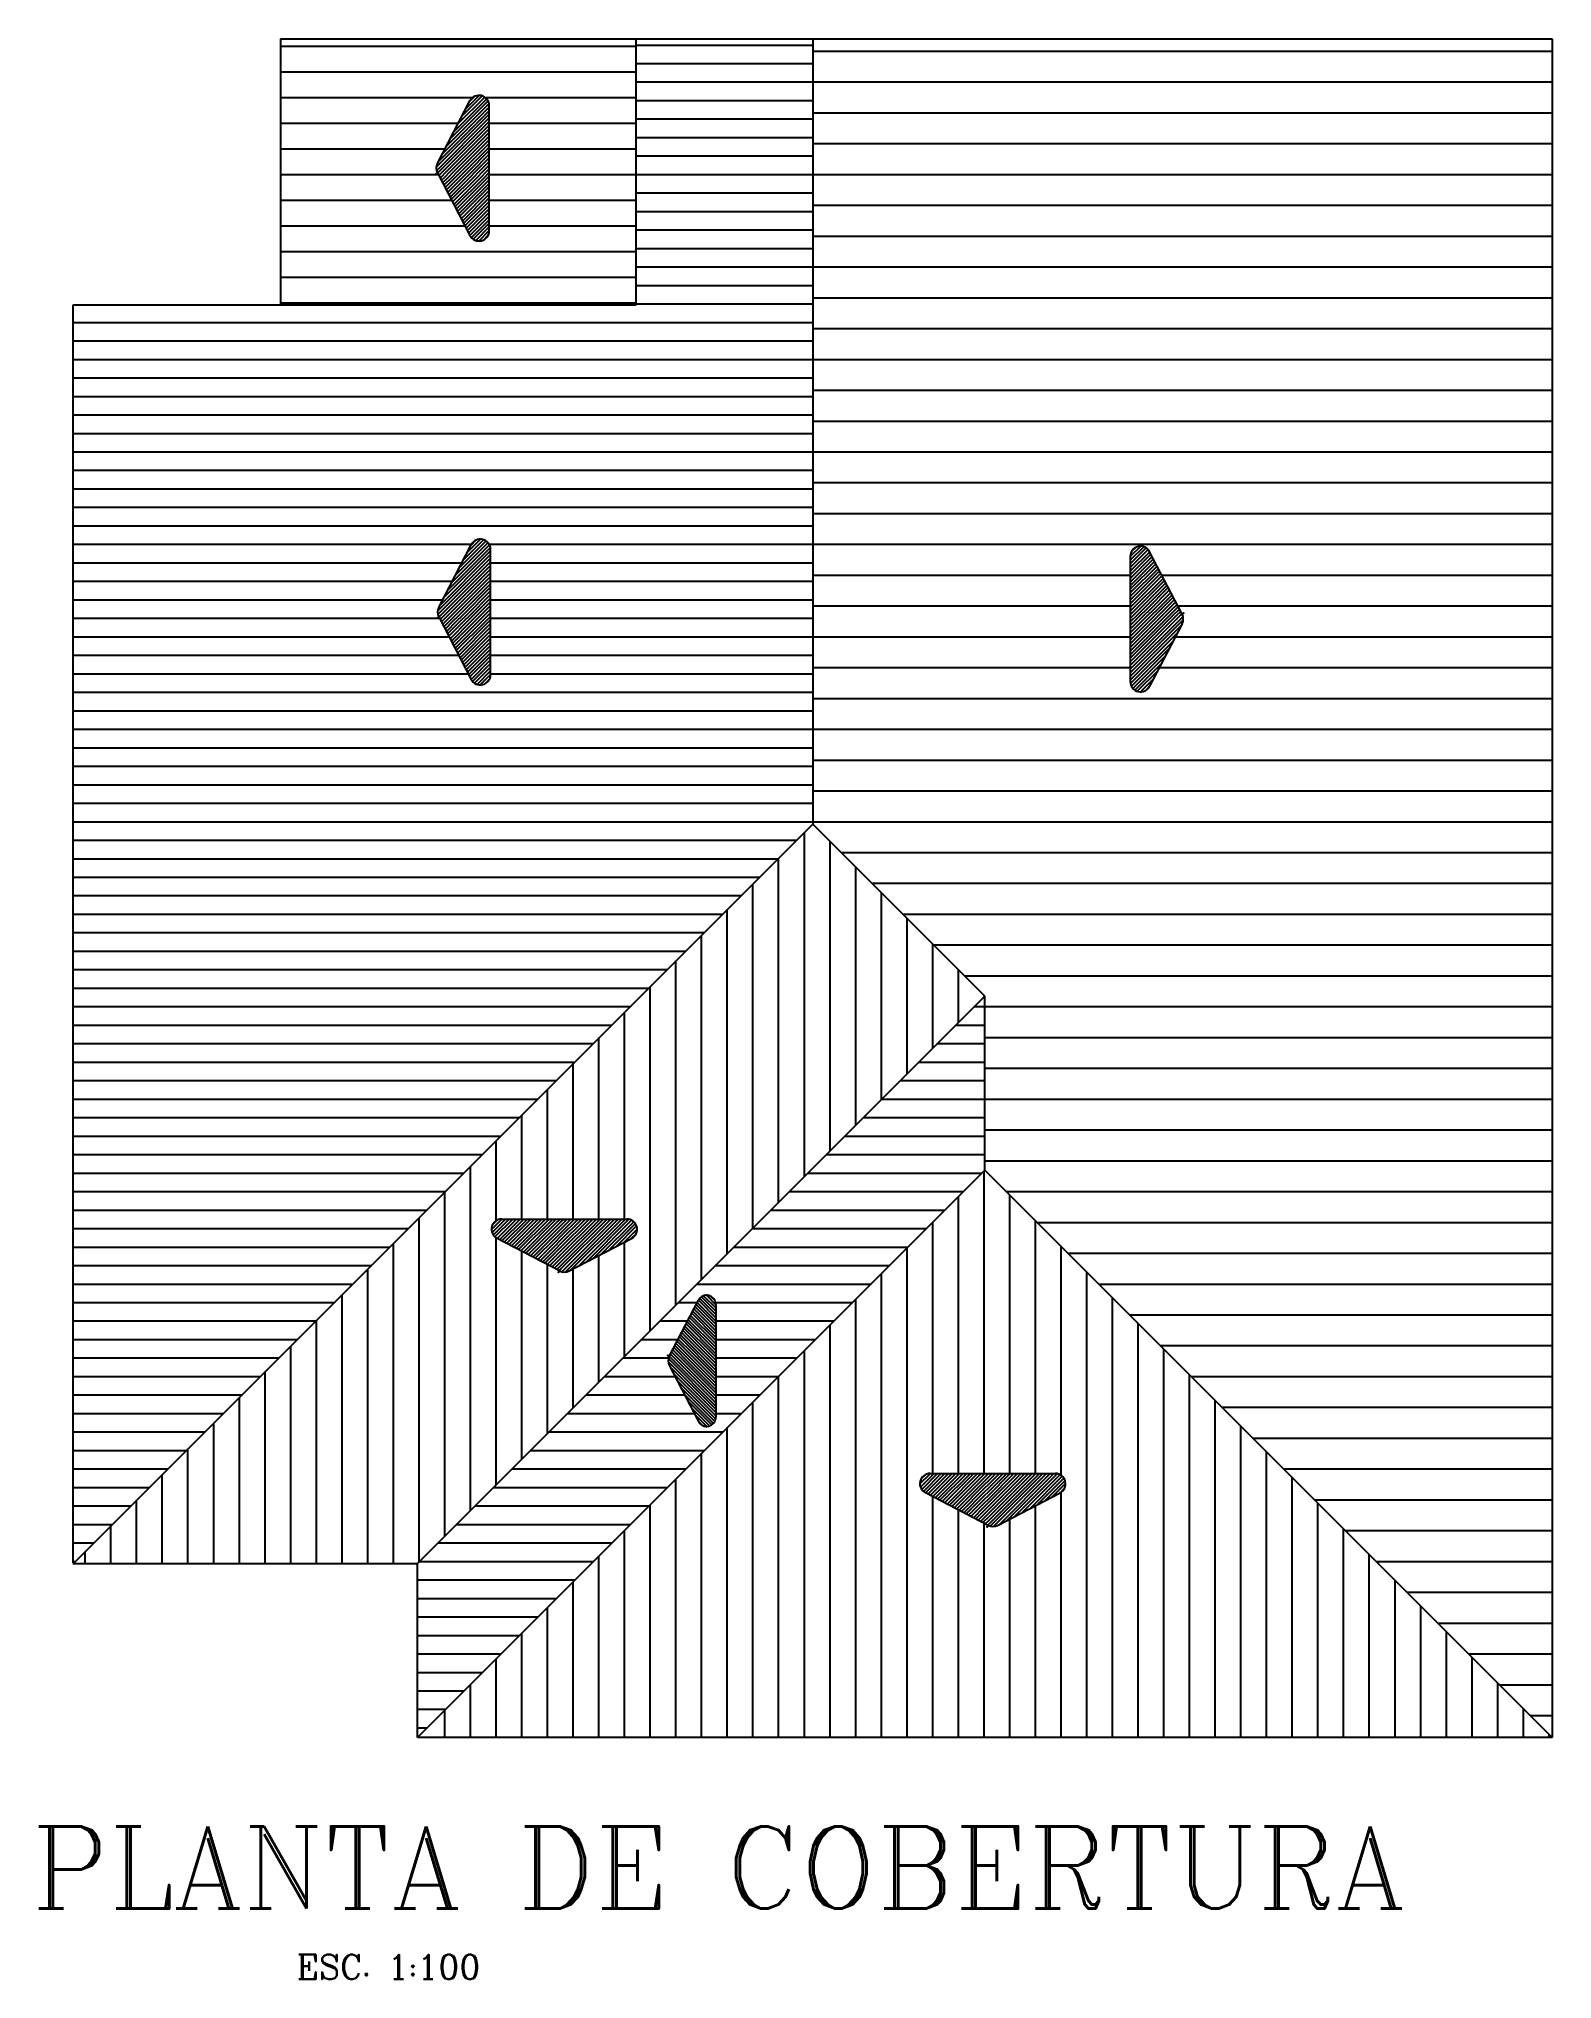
# Model space of a CAD drawing. Extents: x 121.8 to 221.5, y 86.6 to 106.4.
# Drawn here: x 214.15 to 221.52, y 96.97 to 106.41 of the extents above; entities that cross this region are included whole.
import ezdxf

# ---------------------------------------------------------------- set-up
doc = ezdxf.new("R2010")
doc.units = 0
doc.header["$LTSCALE"] = 15
doc.layers.get('0').update_dxf_attribs({"linetype": 'CONTINUOUS'})
doc.layers.add('TELHADO', color=20, linetype='CONTINUOUS')
doc.layers.add('TEXTO', color=1, linetype='CONTINUOUS')
doc.styles.add('ROMANC', font='ROMANC.SHX')

msp = doc.modelspace()

# ---------------------------------------------------------------- texts
at = {"layer": 'TEXTO', "color": 5, "ltscale": 0.3, "style": 'ROMANC'}
msp.add_text('PLANTA DE COBERTURA', height=0.4, dxfattribs=at).set_placement((214.1146, 97.3103))
at = {"layer": 'TEXTO', "color": 1, "ltscale": 0.3, "style": 'ROMANC'}
msp.add_text('ESC. 1:100', height=0.12, dxfattribs=at).set_placement((215.4039, 96.9666))

# ---------------------------------------------------------------- blocks, each defined once
blk = doc.blocks.new('*X90')
at = {"color": 0, "linetype": 'CONTINUOUS'}
for p, q in [((215.3251, 106.375), (217.0551, 106.375)), ((215.3251, 106.25), (217.0551, 106.25)), ((215.3251, 106.125), (216.2615, 106.125)), ((216.3215, 106.125), (217.0551, 106.125)), ((215.3251, 106), (216.191, 106)), ((216.3414, 106), (217.0551, 106)), ((215.3251, 105.875), (216.1261, 105.875)), ((216.3414, 105.875), (217.0551, 105.875)), ((215.3251, 105.75), (216.0929, 105.75)), ((216.3414, 105.75), (217.0551, 105.75)), ((215.3251, 105.625), (216.1578, 105.625)), ((216.3414, 105.625), (217.0551, 105.625)), ((215.3251, 105.5), (216.2227, 105.5)), ((216.3414, 105.5), (217.0551, 105.5)), ((215.3251, 105.375), (217.0551, 105.375)), ((215.3251, 105.25), (217.0551, 105.25)), ((215.3251, 105.125), (217.0551, 105.125))]:
    blk.add_line(p, q, dxfattribs=at)
blk = doc.blocks.new('*X91')
at = {"color": 0, "linetype": 'CONTINUOUS'}
for p, q in [((217.0551, 106.38), (217.9161, 106.38)), ((217.0551, 106.29), (217.9161, 106.29)), ((217.0551, 106.2), (217.9161, 106.2)), ((217.0551, 106.11), (217.9161, 106.11)), ((217.0551, 106.02), (217.9161, 106.02)), ((217.0551, 105.93), (217.9161, 105.93)), ((217.0551, 105.84), (217.9161, 105.84)), ((217.0551, 105.75), (217.9161, 105.75)), ((217.0551, 105.66), (217.9161, 105.66)), ((217.0551, 105.57), (217.9161, 105.57)), ((217.0551, 105.48), (217.9161, 105.48)), ((217.0551, 105.39), (217.9161, 105.39)), ((217.0551, 105.3), (217.9161, 105.3)), ((217.0551, 105.21), (217.9161, 105.21)), ((217.0551, 105.12), (217.9161, 105.12)), ((214.3151, 105.03), (217.9161, 105.03)), ((214.3151, 104.94), (217.9161, 104.94)), ((214.3151, 104.85), (217.9161, 104.85)), ((214.3151, 104.76), (217.9161, 104.76)), ((214.3151, 104.67), (217.9161, 104.67)), ((214.3151, 104.58), (217.9161, 104.58)), ((214.3151, 104.49), (217.9161, 104.49)), ((214.3151, 104.4), (217.9161, 104.4)), ((214.3151, 104.31), (217.9161, 104.31)), ((214.3151, 104.22), (217.9161, 104.22)), ((214.3151, 104.13), (217.9161, 104.13)), ((214.3151, 104.04), (217.9161, 104.04)), ((214.3151, 103.95), (216.2549, 103.95)), ((216.3409, 103.95), (217.9161, 103.95)), ((214.3151, 103.86), (216.2081, 103.86)), ((216.3478, 103.86), (217.9161, 103.86)), ((214.3151, 103.77), (216.1613, 103.77)), ((216.3478, 103.77), (217.9161, 103.77)), ((214.3151, 103.68), (216.1146, 103.68)), ((216.3478, 103.68), (217.9161, 103.68)), ((214.3151, 103.59), (216.0991, 103.59)), ((216.3478, 103.59), (217.9161, 103.59)), ((214.3151, 103.5), (216.1458, 103.5)), ((214.3151, 103.41), (216.1926, 103.41)), ((216.3478, 103.5), (217.9161, 103.5)), ((216.3478, 103.41), (217.9161, 103.41)), ((214.3151, 103.32), (216.2393, 103.32)), ((216.3478, 103.32), (217.9161, 103.32)), ((214.3151, 103.23), (217.9161, 103.23)), ((214.3151, 103.14), (217.9161, 103.14)), ((214.3151, 103.05), (217.9161, 103.05)), ((214.3151, 102.96), (217.9161, 102.96)), ((214.3151, 102.87), (217.9161, 102.87)), ((214.3151, 102.78), (217.9161, 102.78)), ((214.3151, 102.69), (217.9161, 102.69)), ((214.3151, 102.6), (217.9161, 102.6)), ((214.3151, 102.51), (217.8376, 102.51)), ((214.3151, 102.42), (217.7476, 102.42)), ((214.3151, 102.33), (217.6576, 102.33)), ((214.3151, 102.24), (217.5676, 102.24)), ((214.3151, 102.15), (217.4776, 102.15)), ((214.3151, 102.06), (217.3876, 102.06)), ((214.3151, 101.97), (217.2976, 101.97)), ((214.3151, 101.88), (217.2076, 101.88)), ((214.3151, 101.79), (217.1176, 101.79)), ((214.3151, 101.7), (217.0276, 101.7)), ((214.3151, 101.61), (216.9376, 101.61)), ((214.3151, 101.52), (216.8476, 101.52)), ((214.3151, 101.43), (216.7576, 101.43)), ((214.3151, 101.34), (216.6676, 101.34)), ((214.3151, 101.25), (216.5776, 101.25)), ((214.3151, 101.16), (216.4876, 101.16)), ((214.3151, 101.07), (216.3976, 101.07)), ((214.3151, 100.98), (216.3076, 100.98)), ((214.3151, 100.89), (216.2176, 100.89)), ((214.3151, 100.8), (216.1276, 100.8)), ((214.3151, 100.71), (216.0376, 100.71)), ((214.3151, 100.62), (215.9476, 100.62)), ((214.3151, 100.53), (215.8576, 100.53)), ((214.3151, 100.44), (215.7676, 100.44)), ((214.3151, 100.35), (215.6776, 100.35)), ((214.3151, 100.26), (215.5876, 100.26)), ((214.3151, 100.17), (215.4976, 100.17)), ((214.3151, 100.08), (215.4076, 100.08)), ((214.3151, 99.99), (215.3176, 99.99)), ((214.3151, 99.9), (215.2276, 99.9)), ((214.3151, 99.81), (215.1376, 99.81)), ((214.3151, 99.72), (215.0476, 99.72)), ((214.3151, 99.63), (214.9576, 99.63)), ((214.3151, 99.54), (214.8676, 99.54)), ((214.3151, 99.45), (214.7776, 99.45)), ((214.3151, 99.36), (214.6876, 99.36)), ((214.3151, 99.27), (214.5976, 99.27)), ((214.3151, 99.18), (214.5076, 99.18)), ((214.3151, 99.09), (214.4176, 99.09)), ((214.3151, 99), (214.3276, 99))]:
    blk.add_line(p, q, dxfattribs=at)
blk = doc.blocks.new('*X92')
at = {"color": 0, "linetype": 'CONTINUOUS'}
for p, q in [((217.875, 100.872), (217.875, 102.5474)), ((218, 100.997), (218, 102.5046)), ((217.75, 100.747), (217.75, 102.4224)), ((218.125, 101.122), (218.125, 102.3796)), ((217.625, 100.622), (217.625, 102.2974)), ((218.25, 101.247), (218.25, 102.2546)), ((217.5, 100.497), (217.5, 102.1724)), ((218.375, 101.372), (218.375, 102.1296)), ((217.375, 100.372), (217.375, 102.0474)), ((218.5, 101.497), (218.5, 102.0046)), ((217.25, 100.247), (217.25, 101.9224)), ((218.625, 101.622), (218.625, 101.8796)), ((217.125, 100.122), (217.125, 101.7974)), ((218.75, 101.747), (218.75, 101.7546)), ((217, 100.6662), (217, 101.6724)), ((216.875, 100.6662), (216.875, 101.5474)), ((216.75, 100.6662), (216.75, 101.4224)), ((216.625, 100.6662), (216.625, 101.2974)), ((216.5, 100.6662), (216.5, 101.1724)), ((216.375, 100.6581), (216.375, 101.0474)), ((216.25, 99.247), (216.25, 100.9224)), ((216.125, 99.122), (216.125, 100.7974)), ((216, 98.997), (216, 100.6724)), ((216.375, 99.372), (216.375, 100.5743)), ((215.875, 98.9895), (215.875, 100.5474)), ((216.5, 99.497), (216.5, 100.5092)), ((216.875, 99.872), (216.875, 100.4892)), ((217, 99.997), (217, 100.5541)), ((215.75, 98.9895), (215.75, 100.4224)), ((216.625, 99.622), (216.625, 100.4442)), ((216.75, 99.747), (216.75, 100.4243)), ((215.625, 98.9895), (215.625, 100.2974)), ((215.5, 98.9895), (215.5, 100.1724)), ((215.375, 98.9895), (215.375, 100.0474)), ((215.25, 98.9895), (215.25, 99.9224)), ((215.125, 98.9895), (215.125, 99.7974)), ((215, 98.9895), (215, 99.6724)), ((214.875, 98.9895), (214.875, 99.5474)), ((214.75, 98.9895), (214.75, 99.4224)), ((214.625, 98.9895), (214.625, 99.2974)), ((214.5, 98.9895), (214.5, 99.1724)), ((214.375, 98.9895), (214.375, 99.0474))]:
    blk.add_line(p, q, dxfattribs=at)
blk = doc.blocks.new('*X93')
at = {"color": 0, "linetype": 'CONTINUOUS'}
for p, q in [((218.703, 101.7), (218.7538, 101.7)), ((218.523, 101.52), (218.7538, 101.52)), ((218.613, 101.61), (218.7538, 101.61)), ((218.433, 101.43), (218.7538, 101.43)), ((218.343, 101.34), (218.7538, 101.34)), ((218.253, 101.25), (218.7538, 101.25)), ((218.163, 101.16), (218.7538, 101.16)), ((218.073, 101.07), (218.7538, 101.07)), ((217.983, 100.98), (218.7538, 100.98)), ((217.893, 100.89), (218.739, 100.89)), ((217.803, 100.8), (218.649, 100.8)), ((217.713, 100.71), (218.559, 100.71)), ((217.623, 100.62), (218.469, 100.62)), ((217.533, 100.53), (218.379, 100.53)), ((217.443, 100.44), (218.289, 100.44)), ((217.353, 100.35), (218.199, 100.35)), ((217.263, 100.26), (217.3537, 100.26)), ((217.4431, 100.26), (218.109, 100.26)), ((217.173, 100.17), (217.307, 100.17)), ((217.4442, 100.17), (218.019, 100.17)), ((217.083, 100.08), (217.2602, 100.08)), ((217.4442, 100.08), (217.929, 100.08)), ((216.993, 99.99), (217.2142, 99.99)), ((217.4442, 99.99), (217.839, 99.99)), ((216.903, 99.9), (217.2457, 99.9)), ((217.4442, 99.9), (217.749, 99.9)), ((216.813, 99.81), (217.2925, 99.81)), ((217.4442, 99.81), (217.659, 99.81)), ((216.633, 99.63), (217.479, 99.63)), ((216.723, 99.72), (217.3392, 99.72)), ((217.4442, 99.72), (217.569, 99.72)), ((216.543, 99.54), (217.389, 99.54)), ((216.453, 99.45), (217.299, 99.45)), ((216.363, 99.36), (217.209, 99.36)), ((216.273, 99.27), (217.119, 99.27)), ((216.183, 99.18), (217.029, 99.18)), ((216.093, 99.09), (216.939, 99.09)), ((216.003, 99), (216.849, 99)), ((215.9926, 98.91), (216.759, 98.91)), ((215.9926, 98.82), (216.669, 98.82)), ((215.9926, 98.73), (216.579, 98.73)), ((215.9926, 98.64), (216.489, 98.64)), ((215.9926, 98.55), (216.399, 98.55)), ((215.9926, 98.46), (216.309, 98.46)), ((215.9926, 98.37), (216.219, 98.37)), ((215.9926, 98.28), (216.129, 98.28)), ((215.9926, 98.19), (216.039, 98.19))]:
    blk.add_line(p, q, dxfattribs=at)
blk = doc.blocks.new('*X94')
at = {"color": 0, "linetype": 'CONTINUOUS'}
for p, q in [((218.75, 99.4278), (218.75, 100.901)), ((218.625, 99.4278), (218.625, 100.776)), ((218.875, 99.4278), (218.875, 100.7837)), ((218.5, 99.4278), (218.5, 100.651)), ((219, 99.4278), (219, 100.6587)), ((218.375, 98.1436), (218.375, 100.526)), ((219.125, 99.4191), (219.125, 100.5337)), ((218.25, 98.1436), (218.25, 100.401)), ((219.25, 98.1436), (219.25, 100.4087)), ((218.125, 98.1436), (218.125, 100.276)), ((219.375, 98.1436), (219.375, 100.2837)), ((218, 98.1436), (218, 100.151)), ((219.5, 98.1436), (219.5, 100.1587)), ((217.875, 98.1436), (217.875, 100.026)), ((219.625, 98.1436), (219.625, 100.0337)), ((217.75, 98.1436), (217.75, 99.901)), ((219.75, 98.1436), (219.75, 99.9087)), ((217.625, 98.1436), (217.625, 99.776)), ((219.875, 98.1436), (219.875, 99.7837)), ((217.5, 98.1436), (217.5, 99.651)), ((220, 98.1436), (220, 99.6587)), ((217.375, 98.1436), (217.375, 99.526)), ((220.125, 98.1436), (220.125, 99.5337)), ((217.25, 98.1436), (217.25, 99.401)), ((220.25, 98.1436), (220.25, 99.4087)), ((217.125, 98.1436), (217.125, 99.276)), ((218.5, 98.1436), (218.5, 99.3152)), ((219, 98.1436), (219, 99.2713)), ((219.125, 98.1436), (219.125, 99.3367)), ((220.375, 98.1436), (220.375, 99.2837)), ((218.625, 98.1436), (218.625, 99.2503)), ((218.75, 98.1436), (218.75, 99.1854)), ((218.875, 98.1436), (218.875, 99.2064)), ((220.5, 98.1436), (220.5, 99.1587)), ((217, 98.1436), (217, 99.151)), ((216.875, 98.1436), (216.875, 99.026)), ((220.625, 98.1436), (220.625, 99.0337)), ((216.75, 98.1436), (216.75, 98.901)), ((220.75, 98.1436), (220.75, 98.9087)), ((220.875, 98.1436), (220.875, 98.7837)), ((216.625, 98.1436), (216.625, 98.776)), ((216.5, 98.1436), (216.5, 98.651)), ((221, 98.1436), (221, 98.6587)), ((216.375, 98.1436), (216.375, 98.526)), ((221.125, 98.1436), (221.125, 98.5337)), ((221.25, 98.1436), (221.25, 98.4087)), ((216.25, 98.1436), (216.25, 98.401)), ((216.125, 98.1436), (216.125, 98.276)), ((221.375, 98.1436), (221.375, 98.2837)), ((216, 98.1436), (216, 98.151)), ((221.5, 98.1436), (221.5, 98.1587))]:
    blk.add_line(p, q, dxfattribs=at)
blk = doc.blocks.new('*X95')
at = {"color": 0, "linetype": 'CONTINUOUS'}
for p, q in [((217.9161, 106.35), (221.5151, 106.35)), ((217.9161, 106.2), (221.5151, 106.2)), ((217.9161, 106.05), (221.5151, 106.05)), ((217.9161, 105.9), (221.5151, 105.9)), ((217.9161, 105.75), (221.5151, 105.75)), ((217.9161, 105.6), (221.5151, 105.6)), ((217.9161, 105.45), (221.5151, 105.45)), ((217.9161, 105.3), (221.5151, 105.3)), ((217.9161, 105.15), (221.5151, 105.15)), ((217.9161, 105), (221.5151, 105)), ((217.9161, 104.85), (221.5151, 104.85)), ((217.9161, 104.7), (221.5151, 104.7)), ((217.9161, 104.55), (221.5151, 104.55)), ((217.9161, 104.4), (221.5151, 104.4)), ((217.9161, 104.25), (221.5151, 104.25)), ((217.9161, 104.1), (221.5151, 104.1)), ((217.9161, 103.95), (221.5151, 103.95)), ((217.9161, 103.8), (219.4616, 103.8)), ((219.6151, 103.8), (221.5151, 103.8)), ((217.9161, 103.65), (219.4616, 103.65)), ((219.693, 103.65), (221.5151, 103.65)), ((217.9161, 103.5), (219.4616, 103.5)), ((219.6811, 103.5), (221.5151, 103.5)), ((217.9161, 103.35), (219.4616, 103.35)), ((219.6032, 103.35), (221.5151, 103.35)), ((217.9161, 103.2), (221.5151, 103.2)), ((217.9161, 103.05), (221.5151, 103.05)), ((217.9161, 102.9), (221.5151, 102.9)), ((217.9161, 102.75), (221.5151, 102.75)), ((217.9161, 102.6), (221.5151, 102.6)), ((218.0546, 102.45), (221.5151, 102.45)), ((218.2046, 102.3), (221.5151, 102.3)), ((218.3546, 102.15), (221.5151, 102.15)), ((218.5046, 102), (221.5151, 102)), ((218.6546, 101.85), (221.5151, 101.85)), ((218.7538, 101.7), (221.5151, 101.7)), ((218.7538, 101.55), (221.5151, 101.55)), ((218.7538, 101.4), (221.5151, 101.4)), ((218.7538, 101.25), (221.5151, 101.25)), ((218.7538, 101.1), (221.5151, 101.1)), ((218.7538, 100.95), (221.5151, 100.95)), ((218.8587, 100.8), (221.5151, 100.8)), ((219.0087, 100.65), (221.5151, 100.65)), ((219.1587, 100.5), (221.5151, 100.5)), ((219.3087, 100.35), (221.5151, 100.35)), ((219.4587, 100.2), (221.5151, 100.2)), ((219.6087, 100.05), (221.5151, 100.05)), ((219.7587, 99.9), (221.5151, 99.9)), ((219.9087, 99.75), (221.5151, 99.75)), ((220.0587, 99.6), (221.5151, 99.6)), ((220.2087, 99.45), (221.5151, 99.45)), ((220.3587, 99.3), (221.5151, 99.3)), ((220.5087, 99.15), (221.5151, 99.15)), ((220.6587, 99), (221.5151, 99)), ((220.8087, 98.85), (221.5151, 98.85)), ((220.9587, 98.7), (221.5151, 98.7)), ((221.1087, 98.55), (221.5151, 98.55)), ((221.2587, 98.4), (221.5151, 98.4)), ((221.4087, 98.25), (221.5151, 98.25))]:
    blk.add_line(p, q, dxfattribs=at)

# ---------------------------------------------------------------- linework, layer by layer
at = {"layer": 'TELHADO', "color": 30, "linetype": 'CONTINUOUS', "ltscale": 0.1}
for p, q in [((215.3251, 106.4102), (221.5151, 106.4102)), ((215.3251, 106.4102), (215.3251, 105.1136)), ((217.0551, 106.4102), (217.0551, 105.1136)), ((217.9161, 106.4102), (217.9161, 102.5885)), ((221.5151, 106.4102), (221.5151, 98.1436)), ((214.3151, 105.1136), (214.3151, 98.9936)), ((217.0551, 105.1136), (214.3151, 105.1136)), ((214.3171, 98.9895), (217.9161, 102.5885)), ((218.7538, 101.7508), (217.9161, 102.5885)), ((215.9926, 98.9895), (218.7538, 101.7508)), ((215.9926, 98.1436), (218.7538, 100.9048)), ((221.5151, 98.1436), (218.7538, 100.9048)), ((214.3151, 98.9895), (215.9926, 98.9895)), ((215.9926, 98.1436), (215.9926, 98.9895)), ((221.5151, 98.1436), (215.9926, 98.1436))]:
    msp.add_line(p, q, dxfattribs=at)
at = {"layer": 'TELHADO', "color": 30, "linetype": 'CONTINUOUS'}
msp.add_line((218.7538, 100.9048), (218.7538, 101.7508), dxfattribs=at)
at = {"layer": 'TEXTO', "color": 1, "linetype": 'CONTINUOUS', "ltscale": 0.3}
for p, q in [((216.089, 105.8035), (216.2472, 106.1081)), ((216.3414, 105.4759), (216.3414, 106.0851)), ((216.089, 105.7575), (216.2472, 105.4529)), ((216.0954, 103.6431), (216.2536, 103.9477)), ((216.3478, 103.3155), (216.3478, 103.9247)), ((219.4616, 103.891), (219.4616, 103.2818)), ((219.714, 103.6094), (219.5558, 103.914)), ((216.0954, 103.5971), (216.2536, 103.2924)), ((219.714, 103.5634), (219.5558, 103.2588)), ((216.4021, 100.6662), (217.0113, 100.6662)), ((216.6837, 100.4137), (216.3791, 100.5719)), ((216.7297, 100.4137), (217.0343, 100.5719)), ((217.217, 99.9968), (217.3594, 100.2709)), ((217.4442, 100.2502), (217.4442, 99.7019)), ((217.217, 99.9553), (217.3594, 99.6812)), ((218.4876, 99.4278), (219.0968, 99.4278)), ((218.7692, 99.1754), (218.4646, 99.3336)), ((218.8152, 99.1754), (219.1198, 99.3336))]:
    msp.add_line(p, q, dxfattribs=at)
at = {"layer": 'TEXTO', "color": 1, "linetype": 'CONTINUOUS'}
for p, q in [((216.0936, 105.8125), (216.3414, 106.0602)), ((216.1127, 105.8492), (216.3414, 106.0779)), ((216.1318, 105.886), (216.3405, 106.0947)), ((216.1509, 105.9228), (216.3359, 106.1078)), ((216.17, 105.9596), (216.3288, 106.1183)), ((216.1891, 105.9964), (216.3193, 106.1265)), ((216.2082, 106.0331), (216.3075, 106.1324)), ((216.2273, 106.0699), (216.2924, 106.135)), ((216.2464, 106.1067), (216.2698, 106.1301)), ((216.0835, 105.7847), (216.3414, 106.0426)), ((216.0849, 105.7683), (216.3414, 106.0249)), ((216.0967, 105.7625), (216.3414, 106.0072)), ((216.1144, 105.7625), (216.3414, 105.9895)), ((216.132, 105.7625), (216.3414, 105.9718)), ((216.1497, 105.7625), (216.3414, 105.9542)), ((216.1674, 105.7625), (216.3414, 105.9365)), ((216.1851, 105.7625), (216.3414, 105.9188)), ((216.2027, 105.7625), (216.3414, 105.9011)), ((216.2204, 105.7625), (216.3414, 105.8835)), ((216.2381, 105.7625), (216.3414, 105.8658)), ((216.2558, 105.7625), (216.3414, 105.8481)), ((216.2735, 105.7625), (216.3414, 105.8304)), ((216.2911, 105.7625), (216.3414, 105.8127)), ((216.3088, 105.7625), (216.3414, 105.7951)), ((216.3265, 105.7625), (216.3414, 105.7774)), ((216.0899, 105.7557), (216.0967, 105.7625)), ((216.096, 105.7441), (216.1144, 105.7625)), ((216.102, 105.7324), (216.107, 105.7375)), ((216.107, 105.7375), (216.132, 105.7625)), ((216.108, 105.7208), (216.1247, 105.7375)), ((216.1141, 105.7092), (216.1424, 105.7375)), ((216.1201, 105.6975), (216.1601, 105.7375)), ((216.1247, 105.7375), (216.1497, 105.7625)), ((216.1262, 105.6859), (216.1777, 105.7375)), ((216.1322, 105.6743), (216.1954, 105.7375)), ((216.1382, 105.6626), (216.2131, 105.7375)), ((216.1424, 105.7375), (216.1674, 105.7625)), ((216.1443, 105.651), (216.2308, 105.7375)), ((216.1503, 105.6394), (216.2485, 105.7375)), ((216.1564, 105.6277), (216.2661, 105.7375)), ((216.1601, 105.7375), (216.1851, 105.7625)), ((216.1624, 105.6161), (216.2838, 105.7375)), ((216.1685, 105.6045), (216.3015, 105.7375)), ((216.1745, 105.5928), (216.3192, 105.7375)), ((216.1777, 105.7375), (216.2027, 105.7625)), ((216.1805, 105.5812), (216.3368, 105.7375)), ((216.1866, 105.5695), (216.3414, 105.7244)), ((216.1926, 105.5579), (216.3414, 105.7067)), ((216.1954, 105.7375), (216.2204, 105.7625)), ((216.1987, 105.5463), (216.3414, 105.689)), ((216.2131, 105.7375), (216.2381, 105.7625)), ((216.2308, 105.7375), (216.2558, 105.7625)), ((216.2485, 105.7375), (216.2735, 105.7625)), ((216.2661, 105.7375), (216.2911, 105.7625)), ((216.2838, 105.7375), (216.3088, 105.7625)), ((216.3015, 105.7375), (216.3265, 105.7625)), ((216.3192, 105.7375), (216.3414, 105.7597)), ((216.3368, 105.7375), (216.3414, 105.742)), ((216.2047, 105.5346), (216.3414, 105.6713)), ((216.2108, 105.523), (216.3414, 105.6536)), ((216.2168, 105.5114), (216.3414, 105.636)), ((216.2228, 105.4997), (216.3414, 105.6183)), ((216.2289, 105.4881), (216.3414, 105.6006)), ((216.2349, 105.4765), (216.3414, 105.5829)), ((216.241, 105.4648), (216.3414, 105.5653)), ((216.247, 105.4532), (216.3414, 105.5476)), ((216.2542, 105.4427), (216.3414, 105.5299)), ((216.2636, 105.4345), (216.3414, 105.5122)), ((216.2755, 105.4286), (216.3414, 105.4945)), ((216.2905, 105.426), (216.3414, 105.4769)), ((216.3131, 105.4309), (216.3365, 105.4543)), ((216.2338, 103.9095), (216.2989, 103.9746)), ((216.09, 103.6243), (216.3478, 103.8821)), ((216.1001, 103.652), (216.3478, 103.8998)), ((216.1192, 103.6888), (216.3478, 103.9175)), ((216.1383, 103.7256), (216.3469, 103.9342)), ((216.1574, 103.7624), (216.3424, 103.9474)), ((216.1765, 103.7991), (216.3352, 103.9579)), ((216.1956, 103.8359), (216.3258, 103.9661)), ((216.2147, 103.8727), (216.3139, 103.972)), ((216.2529, 103.9463), (216.2763, 103.9697)), ((219.5125, 103.941), (219.4616, 103.8901)), ((219.5275, 103.9383), (219.4616, 103.8724)), ((219.5394, 103.9325), (219.4616, 103.8547)), ((219.5488, 103.9242), (219.4616, 103.837)), ((219.556, 103.9137), (219.4616, 103.8194)), ((219.562, 103.9021), (219.4616, 103.8017)), ((219.5681, 103.8905), (219.4616, 103.784)), ((219.4899, 103.936), (219.4665, 103.9127)), ((216.0913, 103.6079), (216.3478, 103.8644)), ((216.1031, 103.602), (216.3478, 103.8468)), ((216.1208, 103.602), (216.3478, 103.8291)), ((216.1385, 103.602), (216.3478, 103.8114)), ((216.1562, 103.602), (216.3478, 103.7937)), ((219.5741, 103.8788), (219.4616, 103.7663)), ((219.5802, 103.8672), (219.4616, 103.7486)), ((219.5862, 103.8556), (219.4616, 103.731)), ((219.5922, 103.8439), (219.4616, 103.7133)), ((219.5983, 103.8323), (219.4616, 103.6956)), ((219.6043, 103.8207), (219.4616, 103.6779)), ((219.6104, 103.809), (219.4616, 103.6603)), ((219.6164, 103.7974), (219.4616, 103.6426)), ((219.6225, 103.7858), (219.4662, 103.6295)), ((216.1738, 103.602), (216.3478, 103.7761)), ((216.1915, 103.602), (216.3478, 103.7584)), ((216.2092, 103.602), (216.3478, 103.7407)), ((216.2269, 103.602), (216.3478, 103.723)), ((216.2445, 103.602), (216.3478, 103.7053)), ((219.6285, 103.7741), (219.4838, 103.6295)), ((219.6345, 103.7625), (219.5015, 103.6295)), ((219.6406, 103.7508), (219.5192, 103.6295)), ((219.6466, 103.7392), (219.5369, 103.6295)), ((219.6527, 103.7276), (219.5545, 103.6295)), ((219.6587, 103.7159), (219.5722, 103.6295)), ((219.6648, 103.7043), (219.5899, 103.6295)), ((219.6708, 103.6927), (219.6076, 103.6295)), ((216.0963, 103.5953), (216.1031, 103.602)), ((216.1024, 103.5836), (216.1208, 103.602)), ((216.1135, 103.577), (216.1385, 103.602)), ((216.1312, 103.577), (216.1562, 103.602)), ((216.1488, 103.577), (216.1738, 103.602)), ((216.1665, 103.577), (216.1915, 103.602)), ((216.1842, 103.577), (216.2092, 103.602)), ((216.2019, 103.577), (216.2269, 103.602)), ((216.2195, 103.577), (216.2445, 103.602)), ((216.2372, 103.577), (216.2622, 103.602)), ((216.2549, 103.577), (216.2799, 103.602)), ((216.2622, 103.602), (216.3478, 103.6877)), ((216.2726, 103.577), (216.2976, 103.602)), ((216.2799, 103.602), (216.3478, 103.67)), ((216.2903, 103.577), (216.3153, 103.602)), ((216.2976, 103.602), (216.3478, 103.6523)), ((216.3079, 103.577), (216.3329, 103.602)), ((216.3153, 103.602), (216.3478, 103.6346)), ((216.3256, 103.577), (216.3478, 103.5993)), ((216.3329, 103.602), (216.3478, 103.617)), ((219.4662, 103.6295), (219.4616, 103.6249)), ((219.4838, 103.6295), (219.4616, 103.6072)), ((219.5295, 103.6045), (219.4616, 103.5365)), ((219.5472, 103.6045), (219.4616, 103.5188)), ((219.5649, 103.6045), (219.4616, 103.5012)), ((219.5826, 103.6045), (219.4616, 103.4835)), ((219.6003, 103.6045), (219.4616, 103.4658)), ((219.7063, 103.6045), (219.4616, 103.3597)), ((219.6886, 103.6045), (219.4616, 103.3774)), ((219.671, 103.6045), (219.4616, 103.3951)), ((219.6533, 103.6045), (219.4616, 103.4128)), ((219.6356, 103.6045), (219.4616, 103.4304)), ((219.6179, 103.6045), (219.4616, 103.4481)), ((219.4765, 103.6045), (219.4616, 103.5895)), ((219.4942, 103.6045), (219.4616, 103.5719)), ((219.5119, 103.6045), (219.4616, 103.5542)), ((219.7181, 103.5986), (219.4616, 103.3421)), ((219.5015, 103.6295), (219.4765, 103.6045)), ((219.5192, 103.6295), (219.4942, 103.6045)), ((219.5369, 103.6295), (219.5119, 103.6045)), ((219.5545, 103.6295), (219.5295, 103.6045)), ((219.5722, 103.6295), (219.5472, 103.6045)), ((219.5899, 103.6295), (219.5649, 103.6045)), ((219.6076, 103.6295), (219.5826, 103.6045)), ((219.6253, 103.6295), (219.6003, 103.6045)), ((219.6429, 103.6295), (219.6179, 103.6045)), ((219.6768, 103.681), (219.6253, 103.6295)), ((219.6606, 103.6295), (219.6356, 103.6045)), ((219.6829, 103.6694), (219.6429, 103.6295)), ((219.6783, 103.6295), (219.6533, 103.6045)), ((219.6889, 103.6578), (219.6606, 103.6295)), ((219.696, 103.6295), (219.671, 103.6045)), ((219.695, 103.6461), (219.6783, 103.6295)), ((219.707, 103.6229), (219.6886, 103.6045)), ((219.701, 103.6345), (219.696, 103.6295)), ((219.7131, 103.6112), (219.7063, 103.6045)), ((216.1084, 103.572), (216.1135, 103.577)), ((216.1145, 103.5604), (216.1312, 103.577)), ((216.1205, 103.5487), (216.1488, 103.577)), ((216.1266, 103.5371), (216.1665, 103.577)), ((216.1326, 103.5255), (216.1842, 103.577)), ((216.1386, 103.5138), (216.2019, 103.577)), ((216.1447, 103.5022), (216.2195, 103.577)), ((216.1507, 103.4906), (216.2372, 103.577)), ((216.1568, 103.4789), (216.2549, 103.577)), ((216.1628, 103.4673), (216.2726, 103.577)), ((216.1689, 103.4556), (216.2903, 103.577)), ((216.1749, 103.444), (216.3079, 103.577)), ((216.1809, 103.4324), (216.3256, 103.577)), ((216.187, 103.4207), (216.3433, 103.577)), ((216.193, 103.4091), (216.3478, 103.5639)), ((216.1991, 103.3975), (216.3478, 103.5462)), ((216.2051, 103.3858), (216.3478, 103.5286)), ((216.2112, 103.3742), (216.3478, 103.5109)), ((216.3433, 103.577), (216.3478, 103.5816)), ((219.7195, 103.5822), (219.4616, 103.3244)), ((219.7094, 103.5545), (219.4616, 103.3067)), ((219.6903, 103.5177), (219.4616, 103.289)), ((216.2172, 103.3626), (216.3478, 103.4932)), ((216.2232, 103.3509), (216.3478, 103.4755)), ((216.2293, 103.3393), (216.3478, 103.4579)), ((216.2353, 103.3277), (216.3478, 103.4402)), ((216.2414, 103.316), (216.3478, 103.4225)), ((219.6712, 103.4809), (219.4625, 103.2723)), ((219.6521, 103.4441), (219.4671, 103.2591)), ((219.633, 103.4074), (219.4742, 103.2486)), ((216.2474, 103.3044), (216.3478, 103.4048)), ((216.2535, 103.2928), (216.3478, 103.3871)), ((216.2606, 103.2823), (216.3478, 103.3695)), ((216.2701, 103.274), (216.3478, 103.3518)), ((216.2819, 103.2682), (216.3478, 103.3341)), ((216.297, 103.2655), (216.3478, 103.3164)), ((219.6139, 103.3706), (219.4837, 103.2404)), ((219.5948, 103.3338), (219.4955, 103.2345)), ((216.3195, 103.2705), (216.3429, 103.2938)), ((219.5757, 103.297), (219.5106, 103.2319)), ((219.5566, 103.2602), (219.5332, 103.2368)), ((216.3522, 100.6153), (216.4031, 100.6662)), ((216.3548, 100.6002), (216.4208, 100.6662)), ((216.3571, 100.6379), (216.3805, 100.6612)), ((216.3607, 100.5884), (216.4385, 100.6662)), ((216.3689, 100.579), (216.4561, 100.6662)), ((216.3794, 100.5718), (216.4738, 100.6662)), ((216.3911, 100.5657), (216.4915, 100.6662)), ((216.4027, 100.5597), (216.5092, 100.6662)), ((216.4143, 100.5536), (216.5268, 100.6662)), ((216.426, 100.5476), (216.5445, 100.6662)), ((216.4376, 100.5416), (216.5622, 100.6662)), ((216.4492, 100.5355), (216.5799, 100.6662)), ((216.4609, 100.5295), (216.5976, 100.6662)), ((216.4725, 100.5234), (216.6152, 100.6662)), ((216.4841, 100.5174), (216.6329, 100.6662)), ((216.4958, 100.5113), (216.6506, 100.6662)), ((216.5074, 100.5053), (216.6637, 100.6616)), ((216.519, 100.4993), (216.6637, 100.6439)), ((216.5307, 100.4932), (216.6637, 100.6262)), ((216.5423, 100.4872), (216.6637, 100.6086)), ((216.554, 100.4811), (216.6637, 100.5909)), ((216.6637, 100.6439), (216.6859, 100.6662)), ((216.6637, 100.6616), (216.6683, 100.6662)), ((216.6637, 100.6262), (216.6887, 100.6512)), ((216.6637, 100.6086), (216.6887, 100.6336)), ((216.6637, 100.5909), (216.6887, 100.6159)), ((216.6637, 100.5732), (216.6887, 100.5982)), ((216.6637, 100.5555), (216.6887, 100.5805)), ((216.6887, 100.5098), (216.845, 100.6662)), ((216.6887, 100.4921), (216.8627, 100.6662)), ((216.6887, 100.4745), (216.8804, 100.6662)), ((216.6887, 100.4568), (216.8981, 100.6662)), ((216.6887, 100.4391), (216.9158, 100.6662)), ((216.6887, 100.4214), (216.9334, 100.6662)), ((216.6887, 100.5275), (216.8274, 100.6662)), ((216.6887, 100.5452), (216.8097, 100.6662)), ((216.6887, 100.5629), (216.792, 100.6662)), ((216.6887, 100.5805), (216.7743, 100.6662)), ((216.6887, 100.5982), (216.7567, 100.6662)), ((216.6887, 100.6159), (216.739, 100.6662)), ((216.6887, 100.6336), (216.7213, 100.6662)), ((216.6887, 100.6512), (216.7036, 100.6662)), ((216.6946, 100.4096), (216.9511, 100.6662)), ((216.7109, 100.4083), (216.9688, 100.6662)), ((216.7387, 100.4184), (216.9865, 100.6662)), ((216.7755, 100.4375), (217.0041, 100.6662)), ((216.8123, 100.4566), (217.0209, 100.6652)), ((216.849, 100.4757), (217.034, 100.6607)), ((216.8884, 100.4961), (217.0452, 100.6529)), ((216.9228, 100.514), (217.0528, 100.644)), ((216.9594, 100.533), (217.0586, 100.6323)), ((216.9961, 100.5521), (217.0613, 100.6172)), ((217.0329, 100.5712), (217.0563, 100.5946)), ((216.5656, 100.4751), (216.6637, 100.5732)), ((216.5772, 100.469), (216.6637, 100.5555)), ((216.5889, 100.463), (216.6637, 100.5379)), ((216.6005, 100.457), (216.6637, 100.5202)), ((216.6121, 100.4509), (216.6637, 100.5025)), ((216.6238, 100.4449), (216.6637, 100.4848)), ((216.6637, 100.5379), (216.6887, 100.5629)), ((216.6637, 100.5202), (216.6887, 100.5452)), ((216.6637, 100.5025), (216.6887, 100.5275)), ((216.6637, 100.4848), (216.6887, 100.5098)), ((216.6637, 100.4671), (216.6887, 100.4921)), ((216.6354, 100.4388), (216.6637, 100.4671)), ((216.647, 100.4328), (216.6637, 100.4495)), ((216.6587, 100.4268), (216.6637, 100.4318)), ((216.6637, 100.4495), (216.6887, 100.4745)), ((216.6637, 100.4318), (216.6887, 100.4568)), ((216.6703, 100.4207), (216.6887, 100.4391)), ((216.6819, 100.4147), (216.6887, 100.4214)), ((217.3848, 100.2927), (217.4442, 100.2334)), ((217.3984, 100.2951), (217.4442, 100.2493)), ((217.4187, 100.2907), (217.4397, 100.2697)), ((217.3212, 100.1973), (217.4442, 100.0743)), ((217.3266, 100.2078), (217.4442, 100.0902)), ((217.332, 100.2183), (217.4442, 100.1061)), ((217.3375, 100.2287), (217.4442, 100.122)), ((217.3429, 100.2392), (217.4442, 100.1379)), ((217.3484, 100.2497), (217.4442, 100.1539)), ((217.3538, 100.2601), (217.4442, 100.1698)), ((217.3592, 100.2706), (217.4442, 100.1857)), ((217.3657, 100.2801), (217.4442, 100.2016)), ((217.3742, 100.2875), (217.4442, 100.2175)), ((217.2722, 100.1031), (217.3605, 100.0148)), ((217.2777, 100.1135), (217.3764, 100.0148)), ((217.2831, 100.124), (217.3923, 100.0148)), ((217.2885, 100.1345), (217.4083, 100.0148)), ((217.294, 100.145), (217.4242, 100.0148)), ((217.2994, 100.1554), (217.4401, 100.0148)), ((217.3048, 100.1659), (217.4442, 100.0266)), ((217.3103, 100.1764), (217.4442, 100.0425)), ((217.3157, 100.1868), (217.4442, 100.0584)), ((217.2233, 100.0088), (217.2398, 99.9923)), ((217.2287, 100.0193), (217.2332, 100.0148)), ((217.2332, 100.0148), (217.2557, 99.9923)), ((217.2342, 100.0298), (217.2492, 100.0148)), ((217.2396, 100.0402), (217.2651, 100.0148)), ((217.245, 100.0507), (217.281, 100.0148)), ((217.2492, 100.0148), (217.2717, 99.9923)), ((217.2505, 100.0612), (217.2969, 100.0148)), ((217.2559, 100.0717), (217.3128, 100.0148)), ((217.2613, 100.0821), (217.3287, 100.0148)), ((217.2651, 100.0148), (217.2876, 99.9923)), ((217.2668, 100.0926), (217.3446, 100.0148)), ((217.281, 100.0148), (217.3035, 99.9923)), ((217.2969, 100.0148), (217.3194, 99.9923)), ((217.3128, 100.0148), (217.3353, 99.9923)), ((217.3287, 100.0148), (217.3512, 99.9923)), ((217.3446, 100.0148), (217.3671, 99.9923)), ((217.3605, 100.0148), (217.383, 99.9923)), ((217.3764, 100.0148), (217.3989, 99.9923)), ((217.3923, 100.0148), (217.4148, 99.9923)), ((217.4083, 100.0148), (217.4308, 99.9923)), ((217.4242, 100.0148), (217.4442, 99.9948)), ((217.4401, 100.0148), (217.4442, 100.0107)), ((217.2121, 99.9723), (217.4442, 99.7402)), ((217.2133, 99.987), (217.4442, 99.7561)), ((217.2178, 99.9984), (217.2239, 99.9923)), ((217.2212, 99.9473), (217.4442, 99.7243)), ((217.2239, 99.9923), (217.4442, 99.772)), ((217.2384, 99.9142), (217.4442, 99.7084)), ((217.2398, 99.9923), (217.4442, 99.7879)), ((217.2557, 99.9923), (217.4442, 99.8038)), ((217.2717, 99.9923), (217.4442, 99.8197)), ((217.2876, 99.9923), (217.4442, 99.8357)), ((217.3035, 99.9923), (217.4442, 99.8516)), ((217.3194, 99.9923), (217.4442, 99.8675)), ((217.3353, 99.9923), (217.4442, 99.8834)), ((217.3512, 99.9923), (217.4442, 99.8993)), ((217.3671, 99.9923), (217.4442, 99.9152)), ((217.383, 99.9923), (217.4442, 99.9311)), ((217.3989, 99.9923), (217.4442, 99.947)), ((217.4148, 99.9923), (217.4442, 99.9629)), ((217.4308, 99.9923), (217.4442, 99.9788)), ((217.2556, 99.8811), (217.4433, 99.6933)), ((217.2728, 99.848), (217.4393, 99.6815)), ((217.2912, 99.8126), (217.4323, 99.6714)), ((217.3072, 99.7816), (217.4243, 99.6646)), ((217.3243, 99.7487), (217.4137, 99.6593)), ((217.3415, 99.7156), (217.4001, 99.657)), ((217.3587, 99.6825), (217.3798, 99.6614)), ((218.4377, 99.3769), (218.4886, 99.4278)), ((218.4403, 99.3619), (218.5063, 99.4278)), ((218.4426, 99.3995), (218.466, 99.4229)), ((218.4462, 99.35), (218.5239, 99.4278)), ((218.4544, 99.3406), (218.5416, 99.4278)), ((218.4649, 99.3334), (218.5593, 99.4278)), ((218.4765, 99.3274), (218.577, 99.4278)), ((218.4882, 99.3213), (218.5947, 99.4278)), ((218.4998, 99.3153), (218.6123, 99.4278)), ((218.5115, 99.3092), (218.63, 99.4278)), ((218.5231, 99.3032), (218.6477, 99.4278)), ((218.5347, 99.2972), (218.6654, 99.4278)), ((218.5464, 99.2911), (218.683, 99.4278)), ((218.558, 99.2851), (218.7007, 99.4278)), ((218.5696, 99.279), (218.7184, 99.4278)), ((218.5813, 99.273), (218.7361, 99.4278)), ((218.5929, 99.2669), (218.7492, 99.4232)), ((218.6045, 99.2609), (218.7492, 99.4056)), ((218.6162, 99.2549), (218.7492, 99.3879)), ((218.6278, 99.2488), (218.7492, 99.3702)), ((218.6394, 99.2428), (218.7492, 99.3525)), ((218.7492, 99.4056), (218.7714, 99.4278)), ((218.7492, 99.4232), (218.7538, 99.4278)), ((218.7492, 99.3879), (218.7742, 99.4129)), ((218.7492, 99.3702), (218.7742, 99.3952)), ((218.7492, 99.3525), (218.7742, 99.3775)), ((218.7492, 99.3349), (218.7742, 99.3599)), ((218.7742, 99.2715), (218.9305, 99.4278)), ((218.7742, 99.2538), (218.9482, 99.4278)), ((218.7742, 99.2361), (218.9659, 99.4278)), ((218.7742, 99.2184), (218.9836, 99.4278)), ((218.7742, 99.2008), (219.0012, 99.4278)), ((218.7742, 99.1831), (219.0189, 99.4278)), ((218.7742, 99.2891), (218.9129, 99.4278)), ((218.7742, 99.3068), (218.8952, 99.4278)), ((218.7742, 99.3245), (218.8775, 99.4278)), ((218.7742, 99.3422), (218.8598, 99.4278)), ((218.7742, 99.3599), (218.8421, 99.4278)), ((218.7742, 99.3775), (218.8245, 99.4278)), ((218.7742, 99.3952), (218.8068, 99.4278)), ((218.7742, 99.4129), (218.7891, 99.4278)), ((218.7801, 99.1713), (219.0366, 99.4278)), ((218.7964, 99.1699), (219.0543, 99.4278)), ((218.8242, 99.18), (219.072, 99.4278)), ((218.861, 99.1991), (219.0896, 99.4278)), ((218.8977, 99.2182), (219.1064, 99.4269)), ((218.9345, 99.2373), (219.1195, 99.4223)), ((218.9739, 99.2578), (219.1307, 99.4146)), ((219.0082, 99.2756), (219.1383, 99.4057)), ((219.0449, 99.2946), (219.1441, 99.3939)), ((219.0816, 99.3137), (219.1467, 99.3788)), ((219.1184, 99.3328), (219.1418, 99.3562)), ((218.6511, 99.2367), (218.7492, 99.3349)), ((218.6627, 99.2307), (218.7492, 99.3172)), ((218.6743, 99.2246), (218.7492, 99.2995)), ((218.686, 99.2186), (218.7492, 99.2818)), ((218.6976, 99.2126), (218.7492, 99.2641)), ((218.7492, 99.3172), (218.7742, 99.3422)), ((218.7492, 99.2995), (218.7742, 99.3245)), ((218.7492, 99.2818), (218.7742, 99.3068)), ((218.7492, 99.2641), (218.7742, 99.2891)), ((218.7492, 99.2465), (218.7742, 99.2715)), ((218.7492, 99.2288), (218.7742, 99.2538)), ((218.7092, 99.2065), (218.7492, 99.2465)), ((218.7209, 99.2005), (218.7492, 99.2288)), ((218.7325, 99.1944), (218.7492, 99.2111)), ((218.7442, 99.1884), (218.7492, 99.1934)), ((218.7492, 99.2111), (218.7742, 99.2361)), ((218.7492, 99.1934), (218.7742, 99.2184)), ((218.7558, 99.1824), (218.7742, 99.2008)), ((218.7674, 99.1763), (218.7742, 99.1831))]:
    msp.add_line(p, q, dxfattribs=at)
at = {"layer": 'TEXTO', "color": 1, "linetype": 'CONTINUOUS', "ltscale": 0.3}
for centre, radius, start, end in [((216.2915, 106.0851), 0.0499, 0, 152.55503), ((216.1333, 105.7805), 0.0499, 152.55503, 207.44497), ((216.2915, 105.4759), 0.0499, 207.44497, 0), ((216.2979, 103.9247), 0.0499, 0, 152.55503), ((219.5115, 103.891), 0.0499, 27.44497, 180), ((216.1397, 103.6201), 0.0499, 152.55503, 207.44497), ((219.6697, 103.5864), 0.0499, 332.55503, 27.44497), ((216.2979, 103.3155), 0.0499, 207.44497, 0), ((219.5115, 103.2818), 0.0499, 180, 332.55503), ((216.4021, 100.6162), 0.0499, 90, 242.55503), ((217.0113, 100.6162), 0.0499, 297.44497, 90), ((216.7067, 100.458), 0.0499, 242.55503, 297.44497), ((217.3993, 100.2502), 0.0449, 360, 152.55503), ((217.2569, 99.976), 0.0449, 152.55503, 207.44497), ((217.3993, 99.7019), 0.0449, 207.44497, 360), ((218.4876, 99.3779), 0.0499, 90, 242.55503), ((219.0968, 99.3779), 0.0499, 297.44497, 90), ((218.7922, 99.2197), 0.0499, 242.55503, 297.44497)]:
    msp.add_arc(centre, radius, start, end, dxfattribs=at)
at = {"layer": 'TEXTO', "color": 1, "linetype": 'CONTINUOUS'}
for p in [(216.0823, 105.7525), (219.7207, 103.6145), (216.0888, 103.592), (216.6787, 100.4071), (217.211, 100.0013), (218.7642, 99.1687)]:
    msp.add_point(p, dxfattribs=at)

# ---------------------------------------------------------------- block references
at = {"layer": 'TELHADO', "color": 30, "linetype": 'CONTINUOUS'}
for name in ['*X91', '*X90', '*X95', '*X92', '*X93', '*X94']:
    msp.add_blockref(name, (0, 0), dxfattribs=at)

msp.set_redraw_order([(e.dxf.handle, doc.entitydb.next_handle()) for e in msp.query("TEXT MTEXT ATTDEF DIMENSION ARC_DIMENSION")])  # texts and dimensions are drawn at this point

doc.saveas('drawing.dxf')
